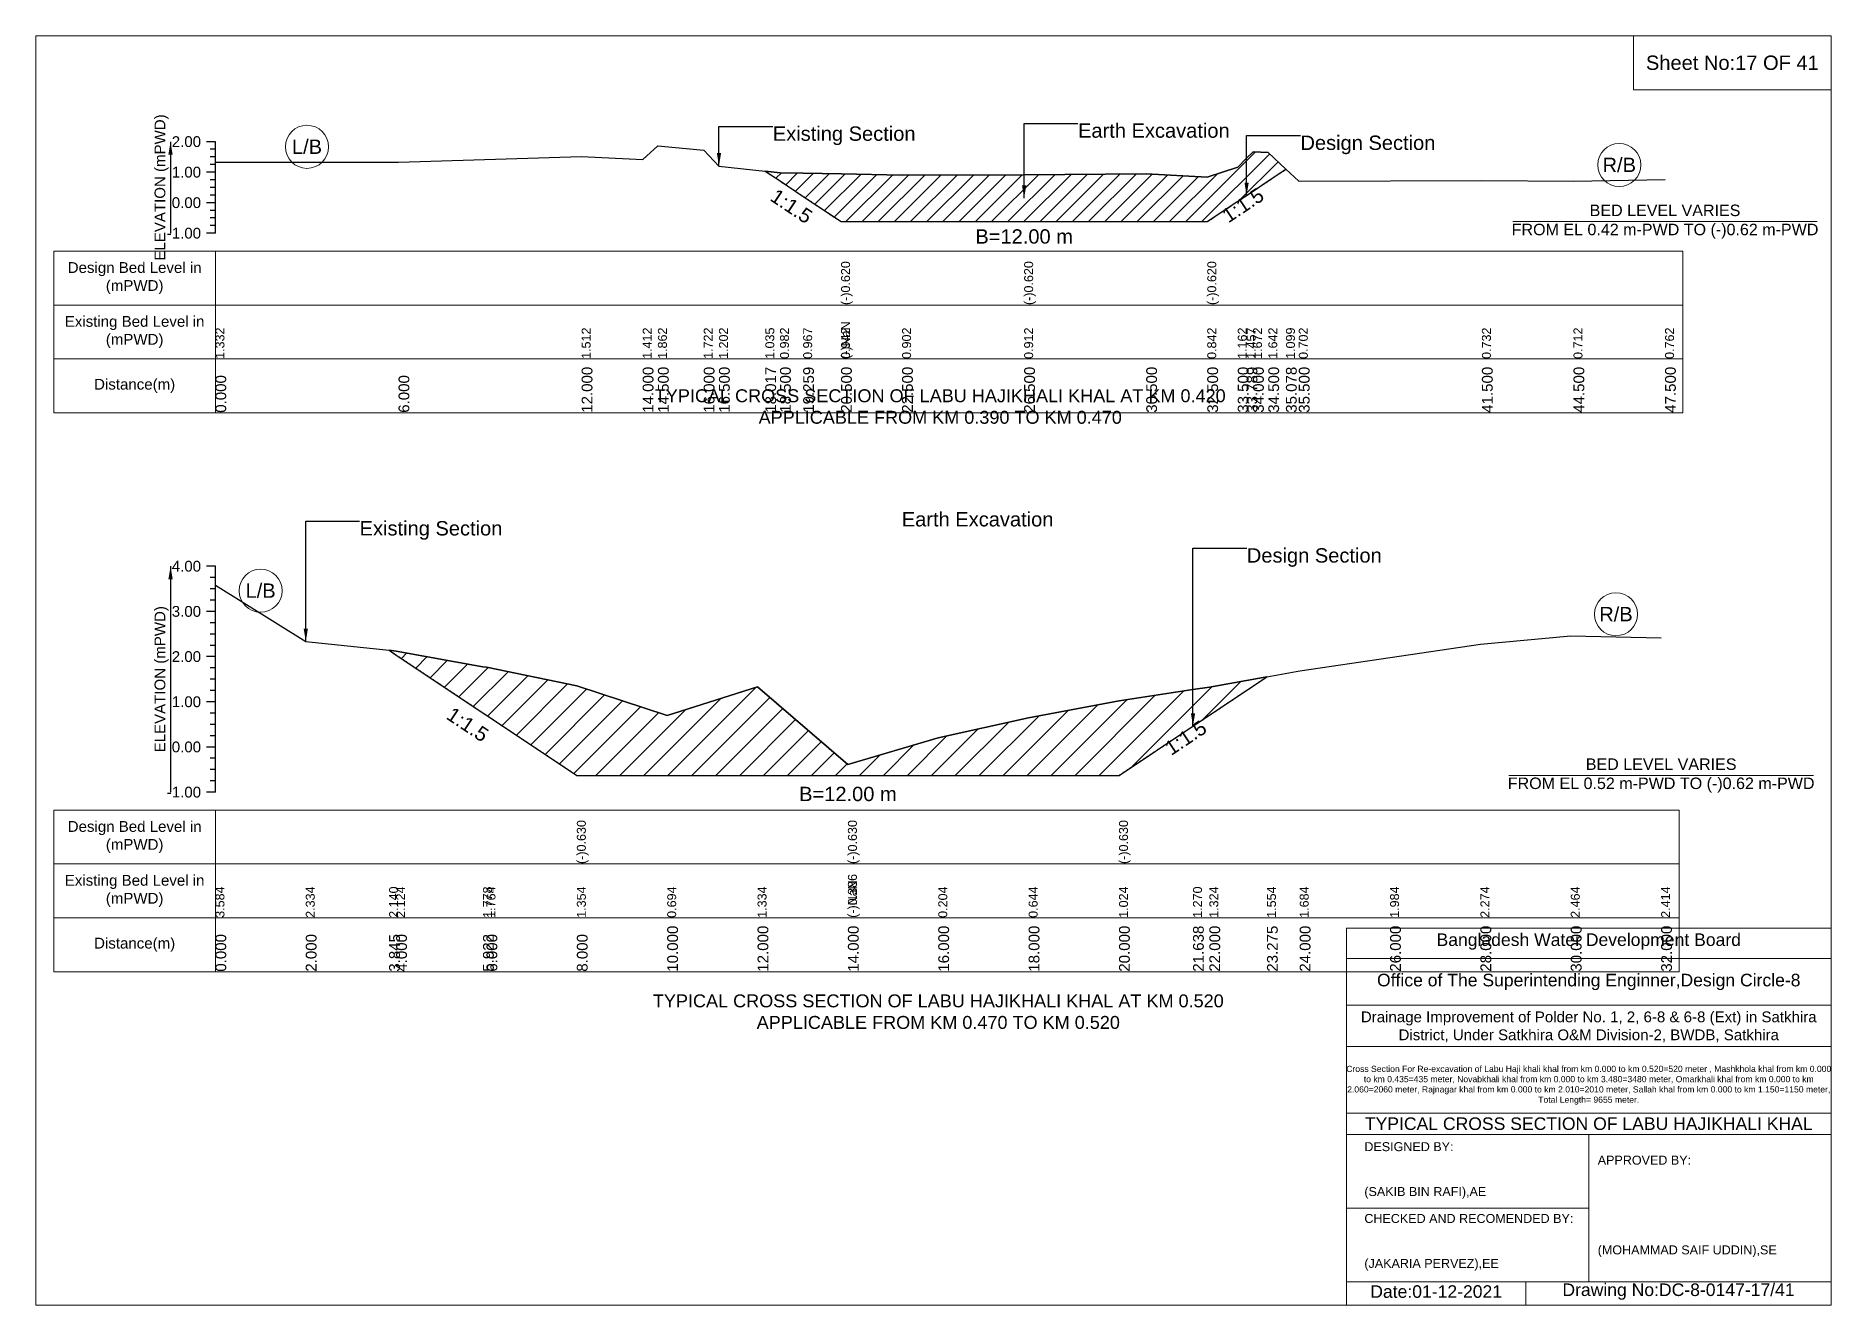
# Model space of a CAD drawing. Header units: inches. Extents: x 93000 to 506000, y -4242 to 0.
# Drawn here: x 260000 to 266000, y -4242 to 0 of the extents above; entities that cross this region are included whole.
import ezdxf

# ---------------------------------------------------------------- set-up
doc = ezdxf.new("R2010")
doc.units = ezdxf.units.IN
doc.header["$LTSCALE"] = 7
doc.header["$MEASUREMENT"] = 0
doc.linetypes.add('DASHED', pattern=[0.75, 0.5, -0.25])
for name, color, linetype, lineweight in [('Cross section Data Border', 7, 'Continuous', 9), ('Cross Section Labels', 7, 'Continuous', 9), ('Design_Bed_Level for Xsection', 7, 'DASHED', 25), ('Existing_Bed_Level for Xsection', 7, 'Continuous', 25), ('Long Section Labels', 7, 'Continuous', 9)]:
    doc.layers.add(name, color=color, linetype=linetype, lineweight=lineweight)
doc.styles.get("Standard").update_dxf_attribs({"font": 'arial.ttf'})
doc.dimstyles.get("Standard").update_dxf_attribs({"dimtxt": 0.18, "dimasz": 0.18, "dimexe": 0.18, "dimexo": 0.0625, "dimgap": 0.09, "dimtad": 0, "dimtih": 1, "dimtoh": 1, "dimdec": 4, "dimzin": 0, "dimdsep": 46, "dimtxsty": 'Standard', "dimcen": 0.09, "dimadec": 0, "dimazin": 0, "dimtfac": 1, "dimtdec": 4, "dimtofl": 0, "dimtmove": 0, "dimatfit": 3, "dimfxl": 1, "dimtolj": 1, "dimtzin": 0, "dimarcsym": 0})

msp = doc.modelspace()

# ---------------------------------------------------------------- texts
at = {"layer": 'Cross section Data Border', "attachment_point": 5}
for s, insert, char_height in [('Sheet No:17 OF 41', (265670, -90), 48), ('Bangladesh Water Development Board', (265190, -3027), 42), ('Office of The Superintending Enginner,Design Circle-8', (265190, -3162), 42)]:
    msp.add_mtext(s, dxfattribs=dict(at, insert=insert, char_height=char_height))
at = {"layer": 'Cross section Data Border'}
for s, insert, char_height, width, attachment_point in [('Design Bed Level in (mPWD)', (260330, -809.6), 36, 480, 5), ('Existing Bed Level in (mPWD)', (260330, -989.6), 36, 480, 5), ('Distance(m)', (260330, -1169.6), 36, 480, 5), ('Design Bed Level in (mPWD)', (260330, -2677.7), 36, 480, 5), ('Existing Bed Level in (mPWD)', (260330, -2857.7), 36, 480, 5), ('Distance(m)', (260330, -3037.7), 36, 480, 5), ('Drainage Improvement of Polder No. 1, 2, 6-8 & 6-8 (Ext) in Satkhira District, Under Satkhira O&M Division-2, BWDB, Satkhira', (265190, -3312), 36, 1680, 5), ('Cross Section For Re-excavation of Labu Haji khali khal from km 0.000 to km 0.520=520 meter , Mashkhola khal from km 0.000 to km 0.435=435 meter, Novabkhali khal from km 0.000 to km 3.480=3480 meter, Omarkhali khal from km 0.000 to km 2.060=2060 meter, Rajnagar khal from km 0.000 to km 2.010=2010 meter, Sallah khal from km 0.000 to km 1.150=1150 meter, Total Length= 9655 meter. ', (265190, -3507), 20.5611, 1620, 5), ('TYPICAL CROSS SECTION OF LABU HAJIKHALI KHAL', (265190, -3636), 42, 1680, 5), ('DESIGNED BY:^J^J^J(SAKIB BIN RAFI),AE', (264440, -3792), 30, 840, 4), ('APPROVED BY:^J^J^J^J^J^J(MOHAMMAD SAIF UDDIN),SE', (265220, -3912), 30, 840, 4), ('CHECKED AND RECOMENDED BY:^J^J^J(JAKARIA PERVEZ),EE', (264440, -4032), 30, 840, 4), ('Date:01-12-2021', (264680, -4197), 42, 840, 5), ('Drawing No:DC-8-0147-17/41', (265490, -4197), 42, 1320, 5)]:
    msp.add_mtext(s, dxfattribs=dict(at, insert=insert, char_height=char_height, width=width, attachment_point=attachment_point))
at = {"layer": 'Cross Section Labels'}
for s, insert, char_height, attachment_point in [('Earth Excavation', (263483, -292.4), 48, 1), ('L/B', (260906, -370.7), 48, 5), ('Existing Section', (262463, -302.6), 48, 1), ('Design Section', (264226.5, -333.2), 48, 1), ('R/B', (265292, -431.4), 48, 5), ('BED LEVEL VARIES ^JFROM EL 0.42 m-PWD TO (-)0.62 m-PWD', (265445, -620.8), 38.4, 5), ('B=12.00 m', (263303, -646.3), 48, 2), ('TYPICAL CROSS SECTION OF LABU HAJIKHALI KHAL AT KM 0.420^JAPPLICABLE FROM KM 0.390 TO KM 0.470', (263022.5, -1239), 43.2, 5), ('Existing Section', (261082, -1621.7), 48, 1), ('Earth Excavation', (262894, -1591.5), 48, 1), ('Design Section', (264047.3, -1712.3), 48, 1), ('L/B', (260751, -1854.4), 48, 5), ('R/B', (265281, -1932.9), 48, 5), ('BED LEVEL VARIES ^JFROM EL 0.52 m-PWD TO (-)0.62 m-PWD', (265432, -2471.8), 38.4, 5), ('B=12.00 m', (262714, -2509.6), 48, 2), ('TYPICAL CROSS SECTION OF LABU HAJIKHALI KHAL AT KM 0.520^JAPPLICABLE FROM KM 0.470 TO KM 0.520', (263016, -3261.5), 43.2, 5)]:
    msp.add_mtext(s, dxfattribs=dict(at, insert=insert, char_height=char_height, attachment_point=attachment_point))
at = {"layer": 'Cross Section Labels', "char_height": 48, "attachment_point": 2}
for insert, rotation in [((262538.9, -549.2), 326.30993), ((264021, -545.9), 33.69007), ((261456.5, -2281.6), 326.30993), ((263829.5, -2325.9), 33.69007)]:
    msp.add_mtext('1:1.5', dxfattribs=dict(at, insert=insert, rotation=rotation))
at = {"layer": 'Existing_Bed_Level for Xsection', "char_height": 36, "attachment_point": 5, "rotation": 90}
for insert in [(260420, -506.6), (260420, -2150.2)]:
    msp.add_mtext('ELEVATION (mPWD)', dxfattribs=dict(at, insert=insert))
at = {"layer": 'Existing_Bed_Level for Xsection', "char_height": 36, "attachment_point": 6}
for s, insert in [('2.00', (260552, -353.6)), ('1.00', (260552, -455.6)), ('0.00', (260552, -557.6)), ('-1.00', (260552, -659.6)), ('4.00', (260552, -1772.7)), ('3.00', (260552, -1923.7)), ('2.00', (260552, -2074.7)), ('1.00', (260552, -2225.7)), ('0.00', (260552, -2376.7)), ('-1.00', (260552, -2527.7))]:
    msp.add_mtext(s, dxfattribs=dict(at, insert=insert))
at = {"layer": 'Long Section Labels', "attachment_point": 1, "rotation": 90}
for s, insert, char_height in [('(-)0.620', (262691, -899.6), 30), ('(-)0.620', (263303, -899.6), 30), ('(-)0.620', (263915, -899.6), 30), ('(-)NaN', (262691, -1079.6), 30), ('(-)NaN', (262691, -1079.6), 30), ('1.332', (260600, -1079.6), 30), ('1.332', (260600, -1079.6), 30), ('1.512', (261824, -1079.6), 30), ('1.412', (262028, -1079.6), 30), ('1.862', (262079, -1079.6), 30), ('1.722', (262232, -1079.6), 30), ('1.202', (262283, -1079.6), 30), ('1.035', (262437.8, -1079.6), 30), ('0.982', (262487, -1079.6), 30), ('0.967', (262564.4, -1079.6), 30), ('0.942', (262691, -1079.6), 30), ('0.942', (262691, -1079.6), 30), ('0.942', (262691, -1079.6), 30), ('0.902', (262895, -1079.6), 30), ('0.912', (263303, -1079.6), 30), ('0.912', (263303, -1079.6), 30), ('0.912', (263303, -1079.6), 30), ('0.842', (263915, -1079.6), 30), ('0.842', (263915, -1079.6), 30), ('1.162', (264017, -1079.6), 30), ('1.457', (264046.5, -1079.6), 30), ('1.672', (264068, -1079.6), 30), ('1.642', (264119, -1079.6), 30), ('1.099', (264178, -1079.6), 30), ('0.702', (264221, -1079.6), 30), ('0.732', (264833, -1079.6), 30), ('0.712', (265139, -1079.6), 30), ('0.762', (265445, -1079.6), 30), ('0.000', (260600, -1259.6), 36), ('6.000', (261212, -1259.6), 36), ('12.000', (261824, -1259.6), 36), ('14.000', (262028, -1259.6), 36), ('14.500', (262079, -1259.6), 36), ('16.000', (262232, -1259.6), 36), ('16.500', (262283, -1259.6), 36), ('18.017', (262437.8, -1259.6), 36), ('18.500', (262487, -1259.6), 36), ('19.259', (262564.4, -1259.6), 36), ('20.500', (262691, -1259.6), 36), ('20.500', (262691, -1259.6), 36), ('20.500', (262691, -1259.6), 36), ('22.500', (262895, -1259.6), 36), ('26.500', (263303, -1259.6), 36), ('26.500', (263303, -1259.6), 36), ('26.500', (263303, -1259.6), 36), ('30.500', (263711, -1259.6), 36), ('32.500', (263915, -1259.6), 36), ('32.500', (263915, -1259.6), 36), ('32.500', (263915, -1259.6), 36), ('33.500', (264017, -1259.6), 36), ('33.789', (264046.5, -1259.6), 36), ('34.000', (264068, -1259.6), 36), ('34.500', (264119, -1259.6), 36), ('35.078', (264178, -1259.6), 36), ('35.500', (264221, -1259.6), 36), ('41.500', (264833, -1259.6), 36), ('44.500', (265139, -1259.6), 36), ('47.500', (265445, -1259.6), 36), ('(-)0.630', (261808, -2767.7), 30), ('(-)0.630', (262714, -2767.7), 30), ('(-)0.630', (263620, -2767.7), 30), ('(-)0.386', (262714, -2947.7), 30), ('(-)0.386', (262714, -2947.7), 30), ('3.584', (260600, -2947.7), 30), ('2.334', (260902, -2947.7), 30), ('2.140', (261180.5, -2947.7), 30), ('2.124', (261204, -2947.7), 30), ('1.778', (261494.3, -2947.7), 30), ('1.764', (261506, -2947.7), 30), ('1.354', (261808, -2947.7), 30), ('1.354', (261808, -2947.7), 30), ('1.354', (261808, -2947.7), 30), ('0.694', (262110, -2947.7), 30), ('1.334', (262412, -2947.7), 30), ('(-)NaN', (262714, -2947.7), 30), ('(-)NaN', (262714, -2947.7), 30), ('0.204', (263016, -2947.7), 30), ('0.644', (263318, -2947.7), 30), ('1.024', (263620, -2947.7), 30), ('1.024', (263620, -2947.7), 30), ('1.270', (263867.3, -2947.7), 30), ('1.324', (263922, -2947.7), 30), ('1.554', (264114.6, -2947.7), 30), ('1.684', (264224, -2947.7), 30), ('1.984', (264526, -2947.7), 30), ('2.274', (264828, -2947.7), 30), ('2.464', (265130, -2947.7), 30), ('2.414', (265432, -2947.7), 30), ('10.000', (262110, -3127.7), 36), ('12.000', (262412, -3127.7), 36), ('14.000', (262714, -3127.7), 36), ('14.000', (262714, -3127.7), 36), ('14.000', (262714, -3127.7), 36), ('16.000', (263016, -3127.7), 36), ('18.000', (263318, -3127.7), 36), ('20.000', (263620, -3127.7), 36), ('20.000', (263620, -3127.7), 36), ('20.000', (263620, -3127.7), 36), ('21.638', (263867.3, -3127.7), 36), ('22.000', (263922, -3127.7), 36), ('23.275', (264114.6, -3127.7), 36), ('24.000', (264224, -3127.7), 36), ('26.000', (264526, -3127.7), 36), ('28.000', (264828, -3127.7), 36), ('30.000', (265130, -3127.7), 36), ('32.000', (265432, -3127.7), 36), ('0.000', (260600, -3127.7), 36), ('2.000', (260902, -3127.7), 36), ('3.845', (261180.5, -3127.7), 36), ('4.000', (261204, -3127.7), 36), ('5.922', (261494.3, -3127.7), 36), ('6.000', (261506, -3127.7), 36), ('8.000', (261808, -3127.7), 36), ('8.000', (261808, -3127.7), 36), ('8.000', (261808, -3127.7), 36)]:
    msp.add_mtext(s, dxfattribs=dict(at, insert=insert, char_height=char_height))

# ---------------------------------------------------------------- hatches: boundary and pattern name
at = {"layer": 'Existing_Bed_Level for Xsection'}
h = msp.add_hatch(dxfattribs=at)
h.set_pattern_fill('ANSI31', color=256, scale=306, style=0)
h.paths.add_polyline_path([(262437.8, -452), (262487, -484.8), (262564.4, -536.4), (262691, -620.8), (262895, -620.8), (263303, -620.8), (263711, -620.8), (263915, -620.8), (264017, -552.8), (264046.5, -533.2), (264068, -518.8), (264119, -484.8), (264178, -445.5), (264119, -390.1), (264068, -387.1), (264046.5, -409), (264017, -439.1), (263915, -471.7), (263711, -461.5), (263303, -464.6), (262895, -465.6), (262691, -461.5), (262564.4, -459), (262487, -457.4)])
h = msp.add_hatch(dxfattribs=at)
h.set_pattern_fill('ANSI31', color=256, scale=453, style=0)
h.paths.add_polyline_path([(261180.5, -2053.5), (261204, -2069.2), (261494.3, -2262.7), (261506, -2270.5), (261808, -2471.8), (262110, -2471.8), (262412, -2471.8), (262714, -2471.8), (263016, -2471.8), (263318, -2471.8), (263620, -2471.8), (263867.3, -2307), (263922, -2270.5), (264114.6, -2142.1), (263922, -2176.8), (263867.3, -2185), (263620, -2222.1), (263318, -2279.5), (263016, -2345.9), (262714, -2435), (262412, -2175.3), (262110, -2271.9), (261808, -2172.3), (261506, -2110.3), (261494.3, -2108.2), (261204, -2056)])

# ---------------------------------------------------------------- linework, layer by layer
at = {"layer": 'Cross section Data Border'}
for points in [[(260000, 0), (266000, 0), (266000, -4242), (260000, -4242)], [(265340, 0), (266000, 0), (266000, -180), (265340, -180)], [(260060, -719.6), (265505, -719.6), (265505, -1259.6), (260060, -1259.6)], [(260060, -2587.7), (265492, -2587.7), (265492, -3127.7), (260060, -3127.7)]]:
    msp.add_lwpolyline(points, close=True, dxfattribs=at)
for points in [[(260600, -719.6), (260600, -1259.6)], [(260060, -899.6), (265505, -899.6)], [(260060, -1079.6), (265505, -1079.6)], [(260600, -2587.7), (260600, -3127.7)], [(260060, -2767.7), (265492, -2767.7)], [(260060, -2947.7), (265492, -2947.7)], [(264380, -4242), (264380, -2982), (266000, -2982)], [(264380, -3084), (266000, -3084)], [(264380, -3240), (266000, -3240)], [(264380, -3378), (266000, -3378)], [(264380, -3600), (266000, -3600)], [(264380, -3672), (266000, -3672)], [(265190, -3672), (265190, -4164)], [(264380, -3918), (265190, -3918)], [(264380, -4164), (266000, -4164)], [(264980, -4164), (264980, -4242)]]:
    msp.add_lwpolyline(points, dxfattribs=at)
at = {"layer": 'Cross Section Labels'}
for points in [[(264936, -620.8), (265954, -620.8)], [(264923, -2471.8), (265941, -2471.8)]]:
    msp.add_lwpolyline(points, dxfattribs=at)
for centre in [(260906, -370.7), (265292, -431.4), (260751, -1854.4), (265281, -1932.9)]:
    msp.add_circle(centre, 72, dxfattribs=at)
at = {"layer": 'Design_Bed_Level for Xsection'}
for points in [[(262437.8, -452), (262564.4, -536.4), (262691, -620.8), (263303, -620.8), (263915, -620.8), (264046.5, -533.2), (264178, -445.5)], [(261180.5, -2053.5), (261494.3, -2262.7), (261808, -2471.8), (262714, -2471.8), (263620, -2471.8), (263867.3, -2307), (264114.6, -2142.1)]]:
    msp.add_lwpolyline(points, dxfattribs=at)
at = {"layer": 'Existing_Bed_Level for Xsection'}
for points in [[(260600, -353.6), (260570, -353.6)], [(260600, -659.6), (260600, -557.6), (260600, -455.6), (260600, -353.6)], [(260600, -379.1), (260582, -379.1)], [(260600, -404.6), (260582, -404.6)], [(260600, -421.7), (261212, -421.7), (261824, -403.4), (262028, -413.6), (262079, -367.7), (262232, -382), (262283, -435), (262437.8, -452), (262487, -457.4), (262564.4, -459), (262691, -461.5), (262691, -461.5), (262895, -465.6), (263303, -464.6), (263303, -464.6), (263711, -461.5), (263915, -471.7), (263915, -471.7), (264017, -439.1), (264046.5, -409), (264068, -387.1), (264119, -390.1), (264178, -445.5), (264221, -486), (264833, -482.9), (265139, -485), (265445, -479.9)], [(260600, -455.6), (260570, -455.6)], [(260600, -430.1), (260582, -430.1)], [(260600, -481.1), (260582, -481.1)], [(260600, -506.6), (260582, -506.6)], [(260600, -532.1), (260582, -532.1)], [(260600, -557.6), (260570, -557.6)], [(260600, -583.1), (260582, -583.1)], [(260600, -659.6), (260570, -659.6)], [(260600, -608.6), (260582, -608.6)], [(260600, -634.1), (260582, -634.1)], [(260600, -1772.7), (260570, -1772.7)], [(260600, -2527.7), (260600, -2376.7), (260600, -2225.7), (260600, -2074.7), (260600, -1923.7), (260600, -1772.7)], [(260600, -1810.5), (260582, -1810.5)], [(260600, -1848.2), (260582, -1848.2)], [(260600, -1835.5), (260902, -2024.3), (261180.5, -2053.5), (261204, -2056), (261494.3, -2108.2), (261506, -2110.3), (261808, -2172.3), (261808, -2172.3), (262110, -2271.9), (262412, -2175.3), (262714, -2435), (262714, -2435), (263016, -2345.9), (263318, -2279.5), (263620, -2222.1), (263620, -2222.1), (263867.3, -2185), (263922, -2176.8), (264114.6, -2142.1), (264224, -2122.4), (264526, -2077.1), (264828, -2033.3), (265130, -2004.7), (265432, -2012.2)], [(260600, -1886), (260582, -1886)], [(260600, -1923.7), (260570, -1923.7)], [(260600, -1961.5), (260582, -1961.5)], [(260600, -1999.2), (260582, -1999.2)], [(260600, -2037), (260582, -2037)], [(260600, -2074.7), (260570, -2074.7)], [(260600, -2112.5), (260582, -2112.5)], [(260600, -2150.2), (260582, -2150.2)], [(260600, -2188), (260582, -2188)], [(260600, -2225.7), (260570, -2225.7)], [(260600, -2263.5), (260582, -2263.5)], [(260600, -2301.2), (260582, -2301.2)], [(260600, -2339), (260582, -2339)], [(260600, -2376.7), (260570, -2376.7)], [(260600, -2414.5), (260582, -2414.5)], [(260600, -2452.2), (260582, -2452.2)], [(260600, -2490), (260582, -2490)], [(260600, -2527.7), (260570, -2527.7)]]:
    msp.add_lwpolyline(points, dxfattribs=at)
for points in [[(262437.8, -452), (262487, -484.8), (262564.4, -536.4), (262691, -620.8), (262691, -620.8), (262895, -620.8), (263303, -620.8), (263303, -620.8), (263711, -620.8), (263915, -620.8), (263915, -620.8), (264017, -552.8), (264046.5, -533.2), (264068, -518.8), (264119, -484.8), (264178, -445.5), (264178, -445.5), (264178, -445.5), (264119, -390.1), (264068, -387.1), (264046.5, -409), (264017, -439.1), (263915, -471.7), (263915, -471.7), (263711, -461.5), (263303, -464.6), (263303, -464.6), (262895, -465.6), (262691, -461.5), (262691, -461.5), (262564.4, -459), (262487, -457.4)], [(261180.5, -2053.5), (261180.5, -2053.5), (261204, -2069.2), (261494.3, -2262.7), (261506, -2270.5), (261808, -2471.8), (261808, -2471.8), (262110, -2471.8), (262412, -2471.8), (262714, -2471.8), (262714, -2471.8), (263016, -2471.8), (263318, -2471.8), (263620, -2471.8), (263620, -2471.8), (263867.3, -2307), (263922, -2270.5), (264114.6, -2142.1), (264114.6, -2142.1), (264114.6, -2142.1), (263922, -2176.8), (263867.3, -2185), (263620, -2222.1), (263620, -2222.1), (263318, -2279.5), (263016, -2345.9), (262714, -2435), (262714, -2435), (262412, -2175.3), (262110, -2271.9), (261808, -2172.3), (261808, -2172.3), (261506, -2110.3), (261494.3, -2108.2), (261204, -2056), (261180.5, -2053.5)]]:
    msp.add_lwpolyline(points, close=True, dxfattribs=at)

msp.set_redraw_order([(e.dxf.handle, doc.entitydb.next_handle()) for e in msp.query("TEXT MTEXT ATTDEF DIMENSION ARC_DIMENSION")])  # texts and dimensions are drawn at this point

# ---------------------------------------------------------------- leaders
at = {"layer": 'Cross Section Labels', "annotation_type": 0, "has_hookline": 1, "hookline_direction": 0}
for points, text_width in [([(263303, -542.7), (263303, -292.4), (263482.9, -292.4)], 497), ([(262283, -435), (262283, -302.6), (262462.9, -302.6)], 467.2), ([(264046.5, -533.2), (264046.5, -333.2), (264226.4, -333.2)], 441.2), ([(260902, -2024.3), (260902, -1621.7), (261081.9, -1621.7)], 467.2), ([(263867.3, -2307), (263867.3, -1712.3), (264047.2, -1712.3)], 441.2)]:
    msp.add_leader(points, dimstyle='Standard', override={"dimasz": 43.2}, dxfattribs=dict(at, text_width=text_width))
at = {"layer": 'Existing_Bed_Level for Xsection'}
for points in [[(260450, -353.6), (260450, -659.6)], [(260450, -1772.7), (260450, -2527.7)]]:
    msp.add_leader(points, dimstyle='Standard', override={"dimasz": 43.2}, dxfattribs=at)

doc.saveas('drawing.dxf')
